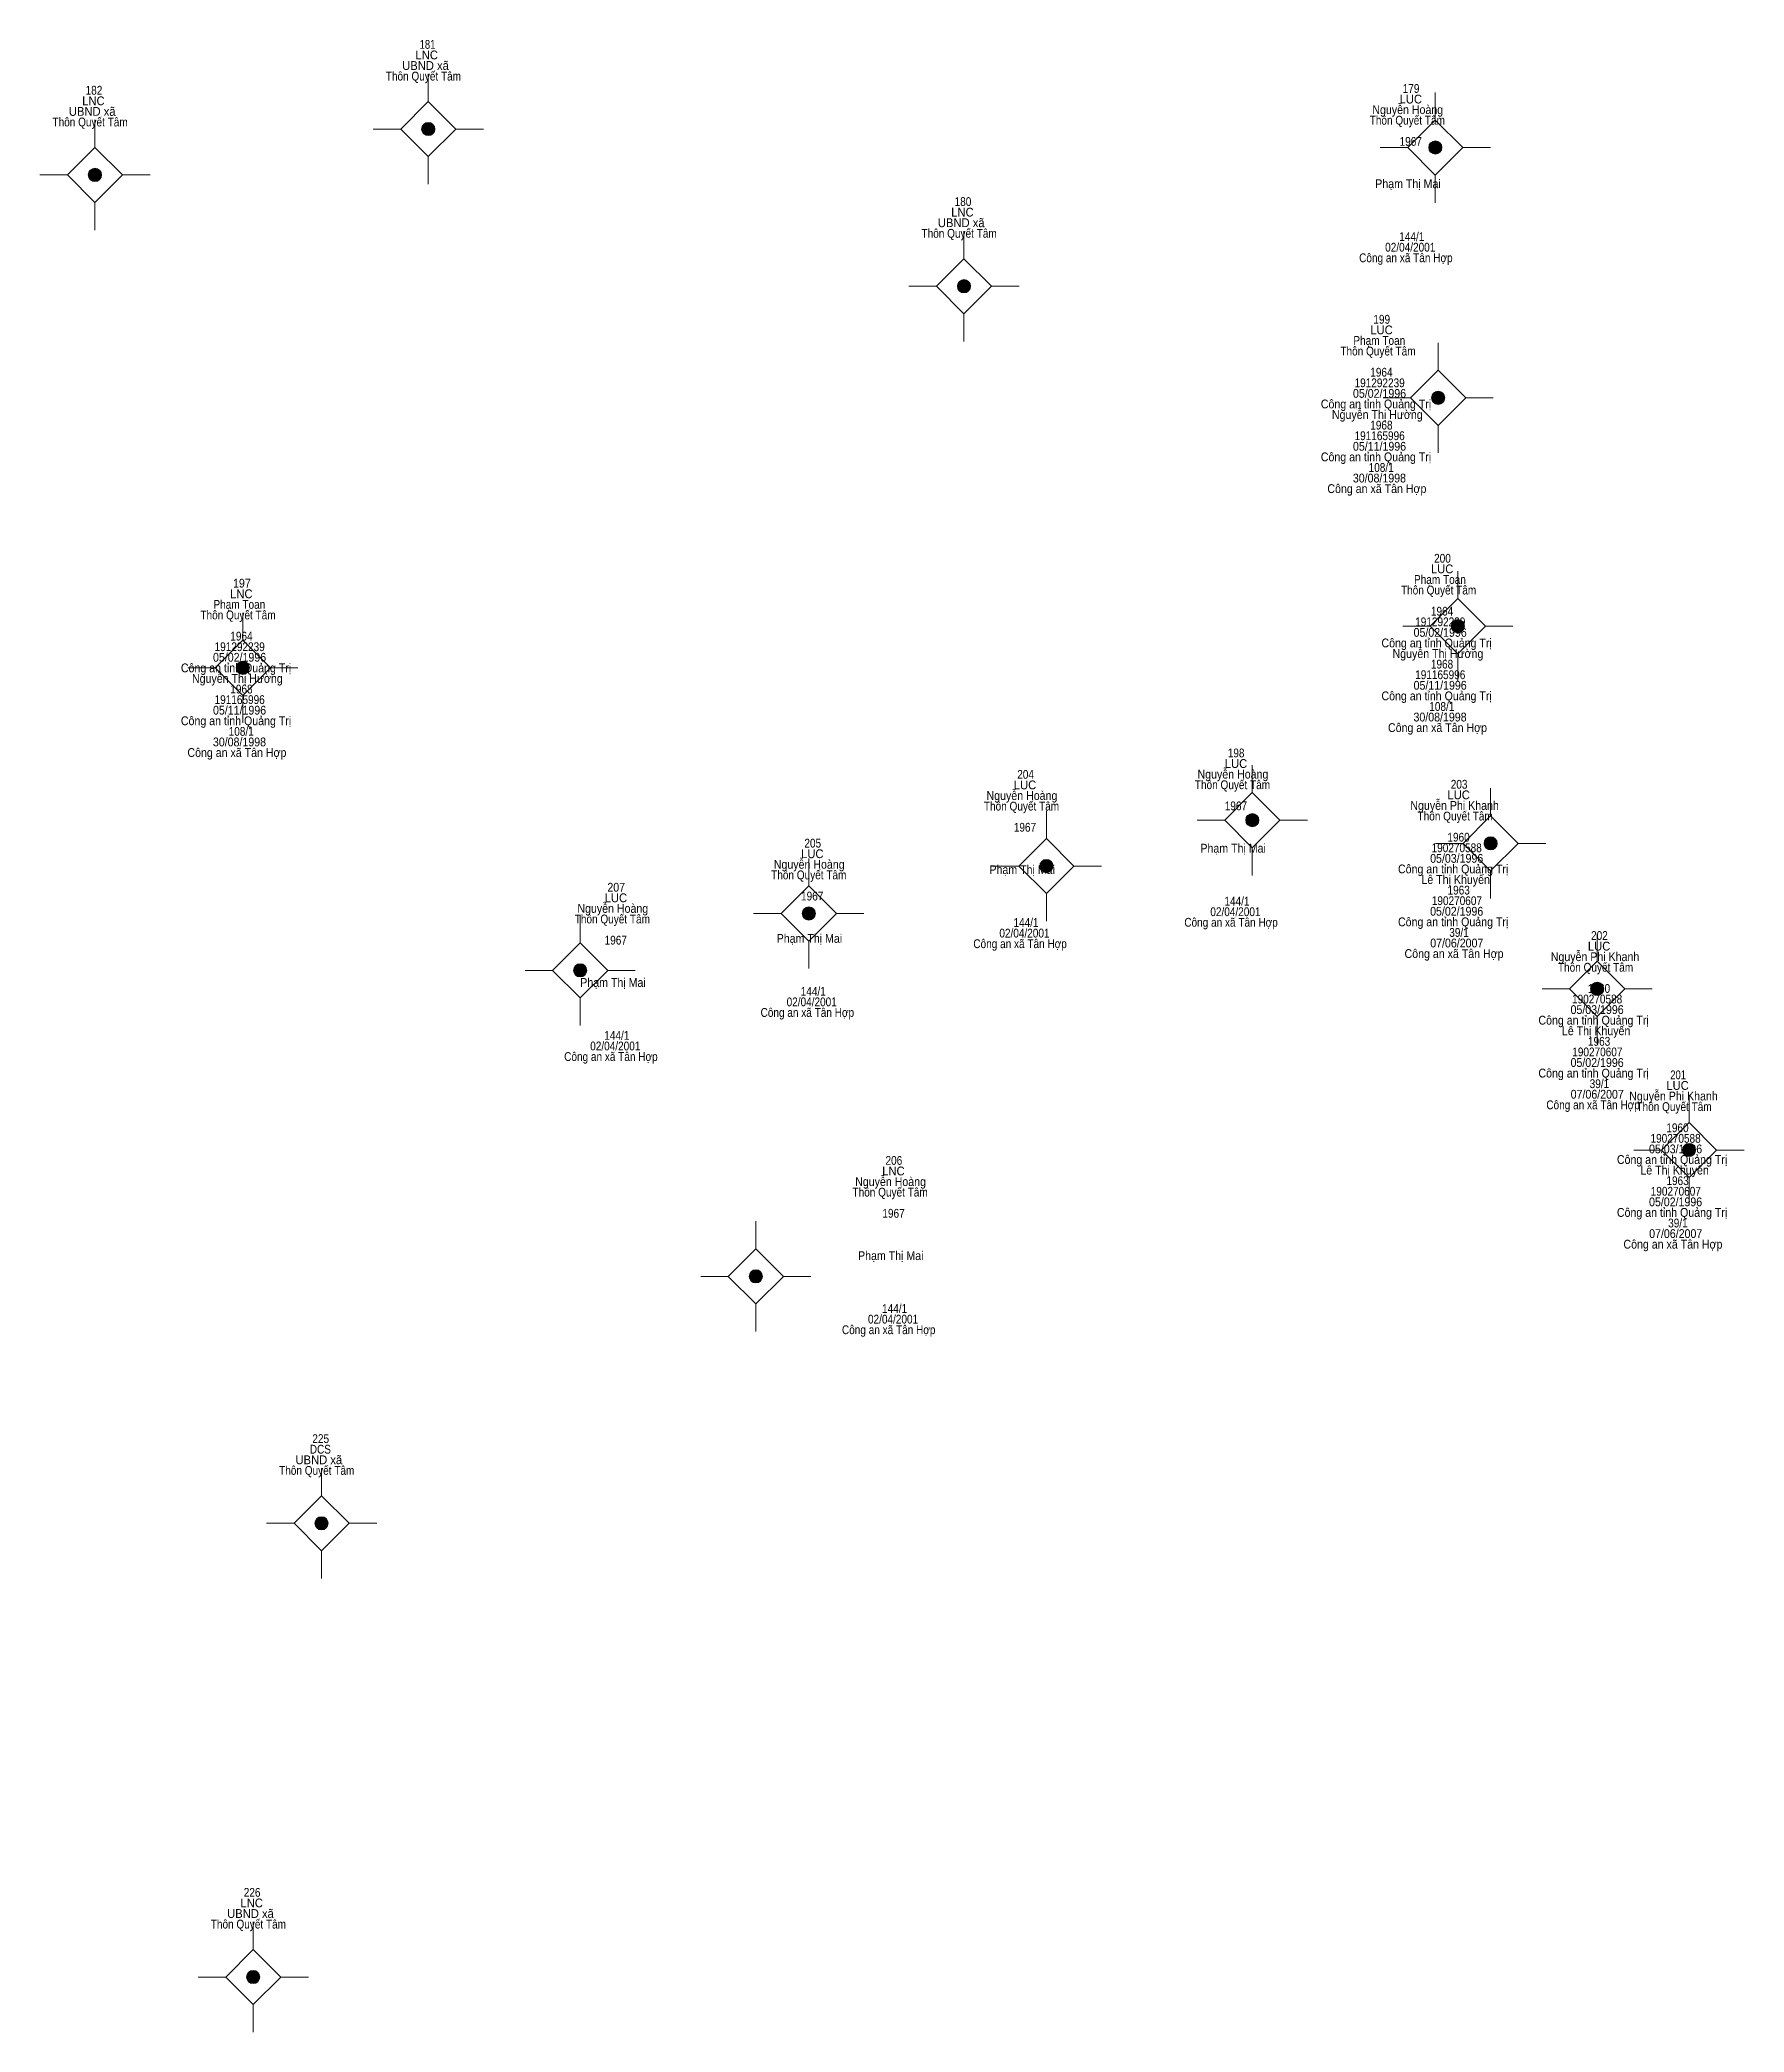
# Model space of a CAD drawing. Header units: metres. Extents: x 548452 to 551009, y 1840956 to 1844548.
# Drawn here: x 550921.1 to 550998.4, y 1841395.3 to 1841485.7 of the extents above; entities that cross this region are included whole.
import ezdxf
from ezdxf.enums import TextEntityAlignment as Align

# ---------------------------------------------------------------- set-up
doc = ezdxf.new("R2010")
doc.units = ezdxf.units.M
doc.header["$LTSCALE"] = 0.16
doc.layers.add('11', color=7, linetype='Continuous', lineweight=13)
doc.layers.add('15', color=7, linetype='Continuous')

msp = doc.modelspace()

# ---------------------------------------------------------------- texts
at = {"layer": '15'}
for s, width, p in [('LNC', 0.95, (550938.66, 1841484.78)), ('181', 0.8, (550938.695, 1841485.26)), ('Thôn Quyết Tâm', 0.85, (550938.51, 1841483.82)), ('UBND xã', 0.95, (550938.605, 1841484.3)), ('LNC', 0.95, (550923.54, 1841482.7)), ('182', 0.85, (550923.565, 1841483.18)), ('LUC', 0.95, (550983.3, 1841482.78)), ('179', 0.85, (550983.31, 1841483.26)), ('Thôn Quyết Tâm', 0.85, (550923.39, 1841481.74)), ('UBND xã', 0.95, (550923.485, 1841482.22)), ('Thôn Quyết Tâm', 0.85, (550983.14, 1841481.82)), ('Nguyễn Hoàng', 0.9, (550983.16, 1841482.3)), ('1967', 0.85, (550983.295, 1841480.86)), ('180', 0.85, (550962.985, 1841478.13)), ('Phạm Thị Mai', 0.9, (550983.17, 1841478.94)), ('UBND xã', 0.95, (550962.905, 1841477.17)), ('LNC', 0.95, (550962.96, 1841477.65)), ('Thôn Quyết Tâm', 0.85, (550962.81, 1841476.69)), (' 144/1', 0.85, (550983.28, 1841476.54)), (' Công an xã Tân Hợp ', 0.85, (550983.075, 1841475.58)), (' 02/04/2001', 0.85, (550983.21, 1841476.06)), ('199', 0.85, (550981.98, 1841472.79)), ('Phạm Toan', 0.85, (550981.87, 1841471.83)), ('LUC', 0.95, (550981.97, 1841472.31)), ('Thôn Quyết Tâm', 0.85, (550981.81, 1841471.35)), ('1964', 0.85, (550981.965, 1841470.39)), ('05/02/1996', 0.9, (550981.88, 1841469.43)), ('191292239', 0.85, (550981.885, 1841469.91)), ('Công an tỉnh Quảng Trị', 0.9, (550981.72, 1841468.95)), ('Nguyễn Thị Hường', 0.9, (550981.78, 1841468.47)), ('191165996', 0.85, (550981.885, 1841467.51)), ('1968', 0.85, (550981.965, 1841467.99)), ('Công an tỉnh Quảng Trị', 0.9, (550981.72, 1841466.55)), ('05/11/1996', 0.9, (550981.88, 1841467.03)), ('30/08/1998', 0.9, (550981.875, 1841465.59)), ('108/1', 0.85, (550981.955, 1841466.07)), ('Công an xã Tân Hợp', 0.9, (550981.76, 1841465.11)), ('200', 0.85, (550984.735, 1841461.95)), ('Phạm Toan', 0.85, (550984.62, 1841460.99)), ('LUC', 0.95, (550984.72, 1841461.47)), ('LNC', 0.95, (550930.25, 1841460.34)), ('197', 0.9, (550930.275, 1841460.82)), ('Thôn Quyết Tâm', 0.85, (550984.56, 1841460.51)), ('Thôn Quyết Tâm', 0.85, (550930.1, 1841459.38)), ('Phạm Toan', 0.85, (550930.16, 1841459.86)), ('1964', 0.85, (550984.715, 1841459.55)), ('1964', 0.85, (550930.255, 1841458.42)), ('05/02/1996', 0.9, (550984.63, 1841458.59)), ('191292239', 0.85, (550984.635, 1841459.07)), ('05/02/1996', 0.9, (550930.17, 1841457.46)), ('191292239', 0.85, (550930.175, 1841457.94)), ('Công an tỉnh Quảng Trị', 0.9, (550984.47, 1841458.11)), ('Nguyễn Thị Hường', 0.9, (550984.53, 1841457.63)), ('Công an tỉnh Quảng Trị', 0.9, (550930.01, 1841456.98)), ('Nguyễn Thị Hường', 0.9, (550930.07, 1841456.5)), ('191165996', 0.85, (550984.635, 1841456.67)), ('1968', 0.85, (550984.715, 1841457.15)), ('191165996', 0.85, (550930.175, 1841455.54)), ('1968', 0.85, (550930.255, 1841456.02)), ('Công an tỉnh Quảng Trị', 0.9, (550984.47, 1841455.71)), ('05/11/1996', 0.9, (550984.63, 1841456.19)), ('Công an tỉnh Quảng Trị', 0.9, (550930.01, 1841454.58)), ('05/11/1996', 0.9, (550930.17, 1841455.06)), ('30/08/1998', 0.9, (550984.625, 1841454.75)), ('108/1', 0.85, (550984.705, 1841455.23)), ('108/1', 0.85, (550930.245, 1841454.1)), ('Công an xã Tân Hợp', 0.9, (550984.51, 1841454.27)), ('Công an xã Tân Hợp', 0.9, (550930.05, 1841453.14)), ('30/08/1998', 0.9, (550930.165, 1841453.62)), ('198', 0.85, (550975.375, 1841453.12)), ('204', 0.85, (550965.825, 1841452.15)), ('Nguyễn Hoàng', 0.9, (550975.23, 1841452.16)), ('LUC', 0.95, (550975.37, 1841452.64)), ('Nguyễn Hoàng', 0.9, (550965.66, 1841451.19)), ('LUC', 0.95, (550965.8, 1841451.67)), ('Thôn Quyết Tâm', 0.85, (550975.21, 1841451.68)), ('LUC', 0.95, (550985.47, 1841451.22)), ('203', 0.85, (550985.49, 1841451.7)), ('Thôn Quyết Tâm', 0.85, (550965.64, 1841450.71)), ('1967', 0.85, (550975.365, 1841450.72)), ('Nguyễn Phi Khanh', 0.9, (550985.285, 1841450.74)), ('Thôn Quyết Tâm', 0.85, (550985.31, 1841450.26)), ('1967', 0.85, (550965.795, 1841449.75)), ('1960', 0.85, (550985.465, 1841449.3)), ('LUC', 0.95, (550956.15, 1841448.55)), ('205', 0.85, (550956.17, 1841449.03)), ('Phạm Thị Mai', 0.9, (550975.24, 1841448.8)), ('05/03/1996', 0.9, (550985.38, 1841448.34)), ('190270588', 0.85, (550985.38, 1841448.82)), ('Thôn Quyết Tâm', 0.85, (550955.99, 1841447.59)), ('Nguyễn Hoàng', 0.9, (550956.01, 1841448.07)), ('Phạm Thị Mai', 0.9, (550965.67, 1841447.83)), ('Công an tỉnh Quảng Trị', 0.9, (550985.22, 1841447.86)), ('Lê Thị Khuyến', 0.9, (550985.335, 1841447.38)), ('LUC', 0.95, (550947.24, 1841446.55)), ('207', 0.9, (550947.255, 1841447.03)), ('1967', 0.85, (550956.145, 1841446.63)), ('1963', 0.85, (550985.47, 1841446.9)), ('Thôn Quyết Tâm', 0.85, (550947.08, 1841445.59)), ('Nguyễn Hoàng', 0.9, (550947.1, 1841446.07)), (' 02/04/2001', 0.85, (550975.28, 1841445.92)), (' 144/1', 0.85, (550975.35, 1841446.4)), ('05/02/1996', 0.9, (550985.38, 1841445.94)), ('190270607', 0.85, (550985.39, 1841446.42)), ('1967', 0.85, (550947.235, 1841444.63)), ('Phạm Thị Mai', 0.9, (550956.02, 1841444.71)), (' 02/04/2001', 0.85, (550965.71, 1841444.95)), (' 144/1', 0.85, (550965.78, 1841445.43)), (' Công an xã Tân Hợp ', 0.85, (550975.145, 1841445.44)), ('Công an tỉnh Quảng Trị', 0.9, (550985.22, 1841445.46)), ('39/1', 0.85, (550985.485, 1841444.98)), ('202', 0.85, (550991.855, 1841444.84)), (' Công an xã Tân Hợp ', 0.85, (550965.575, 1841444.47)), ('Công an xã Tân Hợp', 0.9, (550985.26, 1841444.02)), ('07/06/2007', 0.9, (550985.385, 1841444.5)), ('Nguyễn Phi Khanh', 0.9, (550991.655, 1841443.88)), ('LUC', 0.95, (550991.84, 1841444.36)), ('Thôn Quyết Tâm', 0.85, (550991.68, 1841443.4)), ('Phạm Thị Mai', 0.9, (550947.11, 1841442.71)), (' 144/1', 0.85, (550956.13, 1841442.31)), ('190270588', 0.85, (550991.75, 1841441.96)), ('1960', 0.85, (550991.835, 1841442.44)), (' Công an xã Tân Hợp ', 0.85, (550955.925, 1841441.35)), (' 02/04/2001', 0.85, (550956.06, 1841441.83)), ('Công an tỉnh Quảng Trị', 0.9, (550991.59, 1841441)), ('05/03/1996', 0.9, (550991.75, 1841441.48)), (' 144/1', 0.85, (550947.22, 1841440.31)), ('Lê Thị Khuyến', 0.9, (550991.705, 1841440.52)), (' Công an xã Tân Hợp ', 0.85, (550947.015, 1841439.35)), (' 02/04/2001', 0.85, (550947.15, 1841439.83)), ('190270607', 0.85, (550991.76, 1841439.56)), ('1963', 0.85, (550991.84, 1841440.04)), ('Công an tỉnh Quảng Trị', 0.9, (550991.59, 1841438.6)), ('05/02/1996', 0.9, (550991.75, 1841439.08)), ('201', 0.8, (550995.425, 1841438.52)), ('07/06/2007', 0.9, (550991.755, 1841437.64)), ('39/1', 0.85, (550991.855, 1841438.12)), ('Nguyễn Phi Khanh', 0.9, (550995.215, 1841437.56)), ('LUC', 0.95, (550995.4, 1841438.04)), ('Công an xã Tân Hợp ', 0.85, (550991.63, 1841437.16)), ('Thôn Quyết Tâm', 0.85, (550995.24, 1841437.08)), ('190270588', 0.85, (550995.31, 1841435.64)), ('1960', 0.85, (550995.395, 1841436.12)), ('Công an tỉnh Quảng Trị', 0.9, (550995.15, 1841434.68)), ('05/03/1996', 0.9, (550995.31, 1841435.16)), ('LNC', 0.95, (550959.83, 1841434.16)), ('206', 0.85, (550959.85, 1841434.64)), ('Lê Thị Khuyến', 0.9, (550995.265, 1841434.2)), ('Thôn Quyết Tâm', 0.85, (550959.68, 1841433.2)), ('Nguyễn Hoàng', 0.9, (550959.7, 1841433.68)), ('190270607', 0.85, (550995.32, 1841433.24)), ('1963', 0.85, (550995.4, 1841433.72)), ('1967', 0.85, (550959.835, 1841432.24)), ('Công an tỉnh Quảng Trị', 0.9, (550995.15, 1841432.28)), ('05/02/1996', 0.9, (550995.31, 1841432.76)), ('07/06/2007', 0.9, (550995.315, 1841431.32)), ('39/1', 0.85, (550995.415, 1841431.8)), ('Phạm Thị Mai', 0.9, (550959.71, 1841430.32)), ('Công an xã Tân Hợp', 0.9, (550995.19, 1841430.84)), (' 144/1', 0.85, (550959.82, 1841427.92)), (' Công an xã Tân Hợp ', 0.85, (550959.615, 1841426.96)), (' 02/04/2001', 0.85, (550959.75, 1841427.44)), ('DCS', 0.85, (550933.835, 1841421.54)), ('225', 0.85, (550933.85, 1841422.02)), ('Thôn Quyết Tâm', 0.85, (550933.67, 1841420.58)), ('UBND xã', 0.95, (550933.765, 1841421.06)), ('226', 0.85, (550930.74, 1841401.44)), ('UBND xã', 0.95, (550930.665, 1841400.48)), ('LNC', 0.95, (550930.72, 1841400.96)), ('Thôn Quyết Tâm', 0.85, (550930.57, 1841400))]:
    msp.add_text(s, height=0.4, dxfattribs=dict(at, width=width)).set_placement(p, align=Align.CENTER)

# ---------------------------------------------------------------- hatches: boundary and pattern name
at = {"layer": '11'}
for points in [[(550939.0295, 1841481.62, 1), (550938.4295, 1841481.62, 1)], [(550984.7095, 1841480.78, 1), (550984.1095, 1841480.78, 1)], [(550923.9095, 1841479.54, 1), (550923.3095, 1841479.54, 1)], [(550963.3295, 1841474.49, 1), (550962.7295, 1841474.49, 1)], [(550984.8395, 1841469.43, 1), (550984.2395, 1841469.43, 1)], [(550985.7295, 1841459.07, 1), (550985.1295, 1841459.07, 1)], [(550930.6195, 1841457.18, 1), (550930.0195, 1841457.18, 1)], [(550976.4095, 1841450.27, 1), (550975.8095, 1841450.27, 1)], [(550987.2195, 1841449.22, 1), (550986.6195, 1841449.22, 1)], [(550967.0695, 1841448.19, 1), (550966.4695, 1841448.19, 1)], [(550956.2895, 1841446.04, 1), (550955.6895, 1841446.04, 1)], [(550945.9195, 1841443.46, 1), (550945.3195, 1841443.46, 1)], [(550992.0495, 1841442.62, 1), (550991.4495, 1841442.62, 1)], [(550996.2195, 1841435.31, 1), (550995.6195, 1841435.31, 1)], [(550953.8895, 1841429.58, 1), (550953.2895, 1841429.58, 1)], [(550934.1895, 1841418.38, 1), (550933.5895, 1841418.38, 1)], [(550931.0895, 1841397.8, 1), (550930.4895, 1841397.8, 1)]]:
    msp.add_hatch(color=256, dxfattribs=at).paths.add_polyline_path(points)

# ---------------------------------------------------------------- linework, layer by layer
for p, q in [((550938.73, 1841484.12), (550938.73, 1841482.87)), ((550984.41, 1841483.28), (550984.41, 1841482.03)), ((550923.61, 1841482.04), (550923.61, 1841480.79)), ((550937.48, 1841481.62), (550936.23, 1841481.62)), ((550941.23, 1841481.62), (550939.98, 1841481.62)), ((550938.73, 1841480.37), (550938.73, 1841479.12)), ((550983.16, 1841480.78), (550981.91, 1841480.78)), ((550986.91, 1841480.78), (550985.66, 1841480.78)), ((550922.36, 1841479.54), (550921.11, 1841479.54)), ((550926.11, 1841479.54), (550924.86, 1841479.54)), ((550984.41, 1841479.53), (550984.41, 1841478.28)), ((550923.61, 1841478.29), (550923.61, 1841477.04)), ((550963.03, 1841476.99), (550963.03, 1841475.74)), ((550961.78, 1841474.49), (550960.53, 1841474.49)), ((550965.53, 1841474.49), (550964.28, 1841474.49)), ((550963.03, 1841473.24), (550963.03, 1841471.99)), ((550984.54, 1841471.93), (550984.54, 1841470.68)), ((550983.29, 1841469.43), (550982.04, 1841469.43)), ((550987.04, 1841469.43), (550985.79, 1841469.43)), ((550984.54, 1841468.18), (550984.54, 1841466.93)), ((550985.43, 1841461.57), (550985.43, 1841460.32)), ((550930.32, 1841459.68), (550930.32, 1841458.43)), ((550984.18, 1841459.07), (550982.93, 1841459.07)), ((550987.93, 1841459.07), (550986.68, 1841459.07)), ((550985.43, 1841457.82), (550985.43, 1841456.57)), ((550929.07, 1841457.18), (550927.82, 1841457.18)), ((550932.82, 1841457.18), (550931.57, 1841457.18)), ((550930.32, 1841455.93), (550930.32, 1841454.68)), ((550976.11, 1841452.77), (550976.11, 1841451.52)), ((550986.92, 1841451.72), (550986.92, 1841450.47)), ((550966.77, 1841450.69), (550966.77, 1841449.44)), ((550974.86, 1841450.27), (550973.61, 1841450.27)), ((550978.61, 1841450.27), (550977.36, 1841450.27)), ((550976.11, 1841449.02), (550976.11, 1841447.77)), ((550985.67, 1841449.22), (550984.42, 1841449.22)), ((550989.42, 1841449.22), (550988.17, 1841449.22)), ((550955.99, 1841448.54), (550955.99, 1841447.29)), ((550965.52, 1841448.19), (550964.27, 1841448.19)), ((550969.27, 1841448.19), (550968.02, 1841448.19)), ((550986.92, 1841447.97), (550986.92, 1841446.72)), ((550966.77, 1841446.94), (550966.77, 1841445.69)), ((550945.62, 1841445.96), (550945.62, 1841444.71)), ((550954.74, 1841446.04), (550953.49, 1841446.04)), ((550958.49, 1841446.04), (550957.24, 1841446.04)), ((550991.75, 1841445.12), (550991.75, 1841443.87)), ((550955.99, 1841444.79), (550955.99, 1841443.54)), ((550944.37, 1841443.46), (550943.12, 1841443.46)), ((550948.12, 1841443.46), (550946.87, 1841443.46)), ((550990.5, 1841442.62), (550989.25, 1841442.62)), ((550994.25, 1841442.62), (550993, 1841442.62)), ((550945.62, 1841442.21), (550945.62, 1841440.96)), ((550991.75, 1841441.37), (550991.75, 1841440.12)), ((550995.92, 1841437.81), (550995.92, 1841436.56)), ((550994.67, 1841435.31), (550993.42, 1841435.31)), ((550998.42, 1841435.31), (550997.17, 1841435.31)), ((550995.92, 1841434.06), (550995.92, 1841432.81)), ((550953.59, 1841432.08), (550953.59, 1841430.83)), ((550952.34, 1841429.58), (550951.09, 1841429.58)), ((550956.09, 1841429.58), (550954.84, 1841429.58)), ((550953.59, 1841428.33), (550953.59, 1841427.08)), ((550933.89, 1841420.88), (550933.89, 1841419.63)), ((550932.64, 1841418.38), (550931.39, 1841418.38)), ((550936.39, 1841418.38), (550935.14, 1841418.38)), ((550933.89, 1841417.13), (550933.89, 1841415.88)), ((550930.79, 1841400.3), (550930.79, 1841399.05)), ((550929.54, 1841397.8), (550928.29, 1841397.8)), ((550933.29, 1841397.8), (550932.04, 1841397.8)), ((550930.79, 1841396.55), (550930.79, 1841395.3))]:
    msp.add_line(p, q, dxfattribs=at)
for points in [[(550938.73, 1841482.87), (550937.48, 1841481.62), (550938.73, 1841480.37), (550939.98, 1841481.62)], [(550984.41, 1841482.03), (550983.16, 1841480.78), (550984.41, 1841479.53), (550985.66, 1841480.78)], [(550923.61, 1841480.79), (550922.36, 1841479.54), (550923.61, 1841478.29), (550924.86, 1841479.54)], [(550963.03, 1841475.74), (550961.78, 1841474.49), (550963.03, 1841473.24), (550964.28, 1841474.49)], [(550984.54, 1841470.68), (550983.29, 1841469.43), (550984.54, 1841468.18), (550985.79, 1841469.43)], [(550985.43, 1841460.32), (550984.18, 1841459.07), (550985.43, 1841457.82), (550986.68, 1841459.07)], [(550930.32, 1841458.43), (550929.07, 1841457.18), (550930.32, 1841455.93), (550931.57, 1841457.18)], [(550976.11, 1841451.52), (550974.86, 1841450.27), (550976.11, 1841449.02), (550977.36, 1841450.27)], [(550986.92, 1841450.47), (550985.67, 1841449.22), (550986.92, 1841447.97), (550988.17, 1841449.22)], [(550966.77, 1841449.44), (550965.52, 1841448.19), (550966.77, 1841446.94), (550968.02, 1841448.19)], [(550955.99, 1841447.29), (550954.74, 1841446.04), (550955.99, 1841444.79), (550957.24, 1841446.04)], [(550945.62, 1841444.71), (550944.37, 1841443.46), (550945.62, 1841442.21), (550946.87, 1841443.46)], [(550991.75, 1841443.87), (550990.5, 1841442.62), (550991.75, 1841441.37), (550993, 1841442.62)], [(550995.92, 1841436.56), (550994.67, 1841435.31), (550995.92, 1841434.06), (550997.17, 1841435.31)], [(550953.59, 1841430.83), (550952.34, 1841429.58), (550953.59, 1841428.33), (550954.84, 1841429.58)], [(550933.89, 1841419.63), (550932.64, 1841418.38), (550933.89, 1841417.13), (550935.14, 1841418.38)], [(550930.79, 1841399.05), (550929.54, 1841397.8), (550930.79, 1841396.55), (550932.04, 1841397.8)]]:
    msp.add_lwpolyline(points, close=True, dxfattribs=at)
for centre in [(550938.7295, 1841481.62), (550984.4095, 1841480.78), (550923.6095, 1841479.54), (550963.0295, 1841474.49), (550984.5395, 1841469.43), (550985.4295, 1841459.07), (550930.3195, 1841457.18), (550976.1095, 1841450.27), (550986.9195, 1841449.22), (550966.7695, 1841448.19), (550955.9895, 1841446.04), (550945.6195, 1841443.46), (550991.7495, 1841442.62), (550995.9195, 1841435.31), (550953.5895, 1841429.58), (550933.8895, 1841418.38), (550930.7895, 1841397.8)]:
    msp.add_circle(centre, 0.3, dxfattribs=at)

msp.set_redraw_order([(e.dxf.handle, doc.entitydb.next_handle()) for e in msp.query("TEXT MTEXT ATTDEF DIMENSION ARC_DIMENSION")])  # texts and dimensions are drawn at this point

doc.saveas('drawing.dxf')
